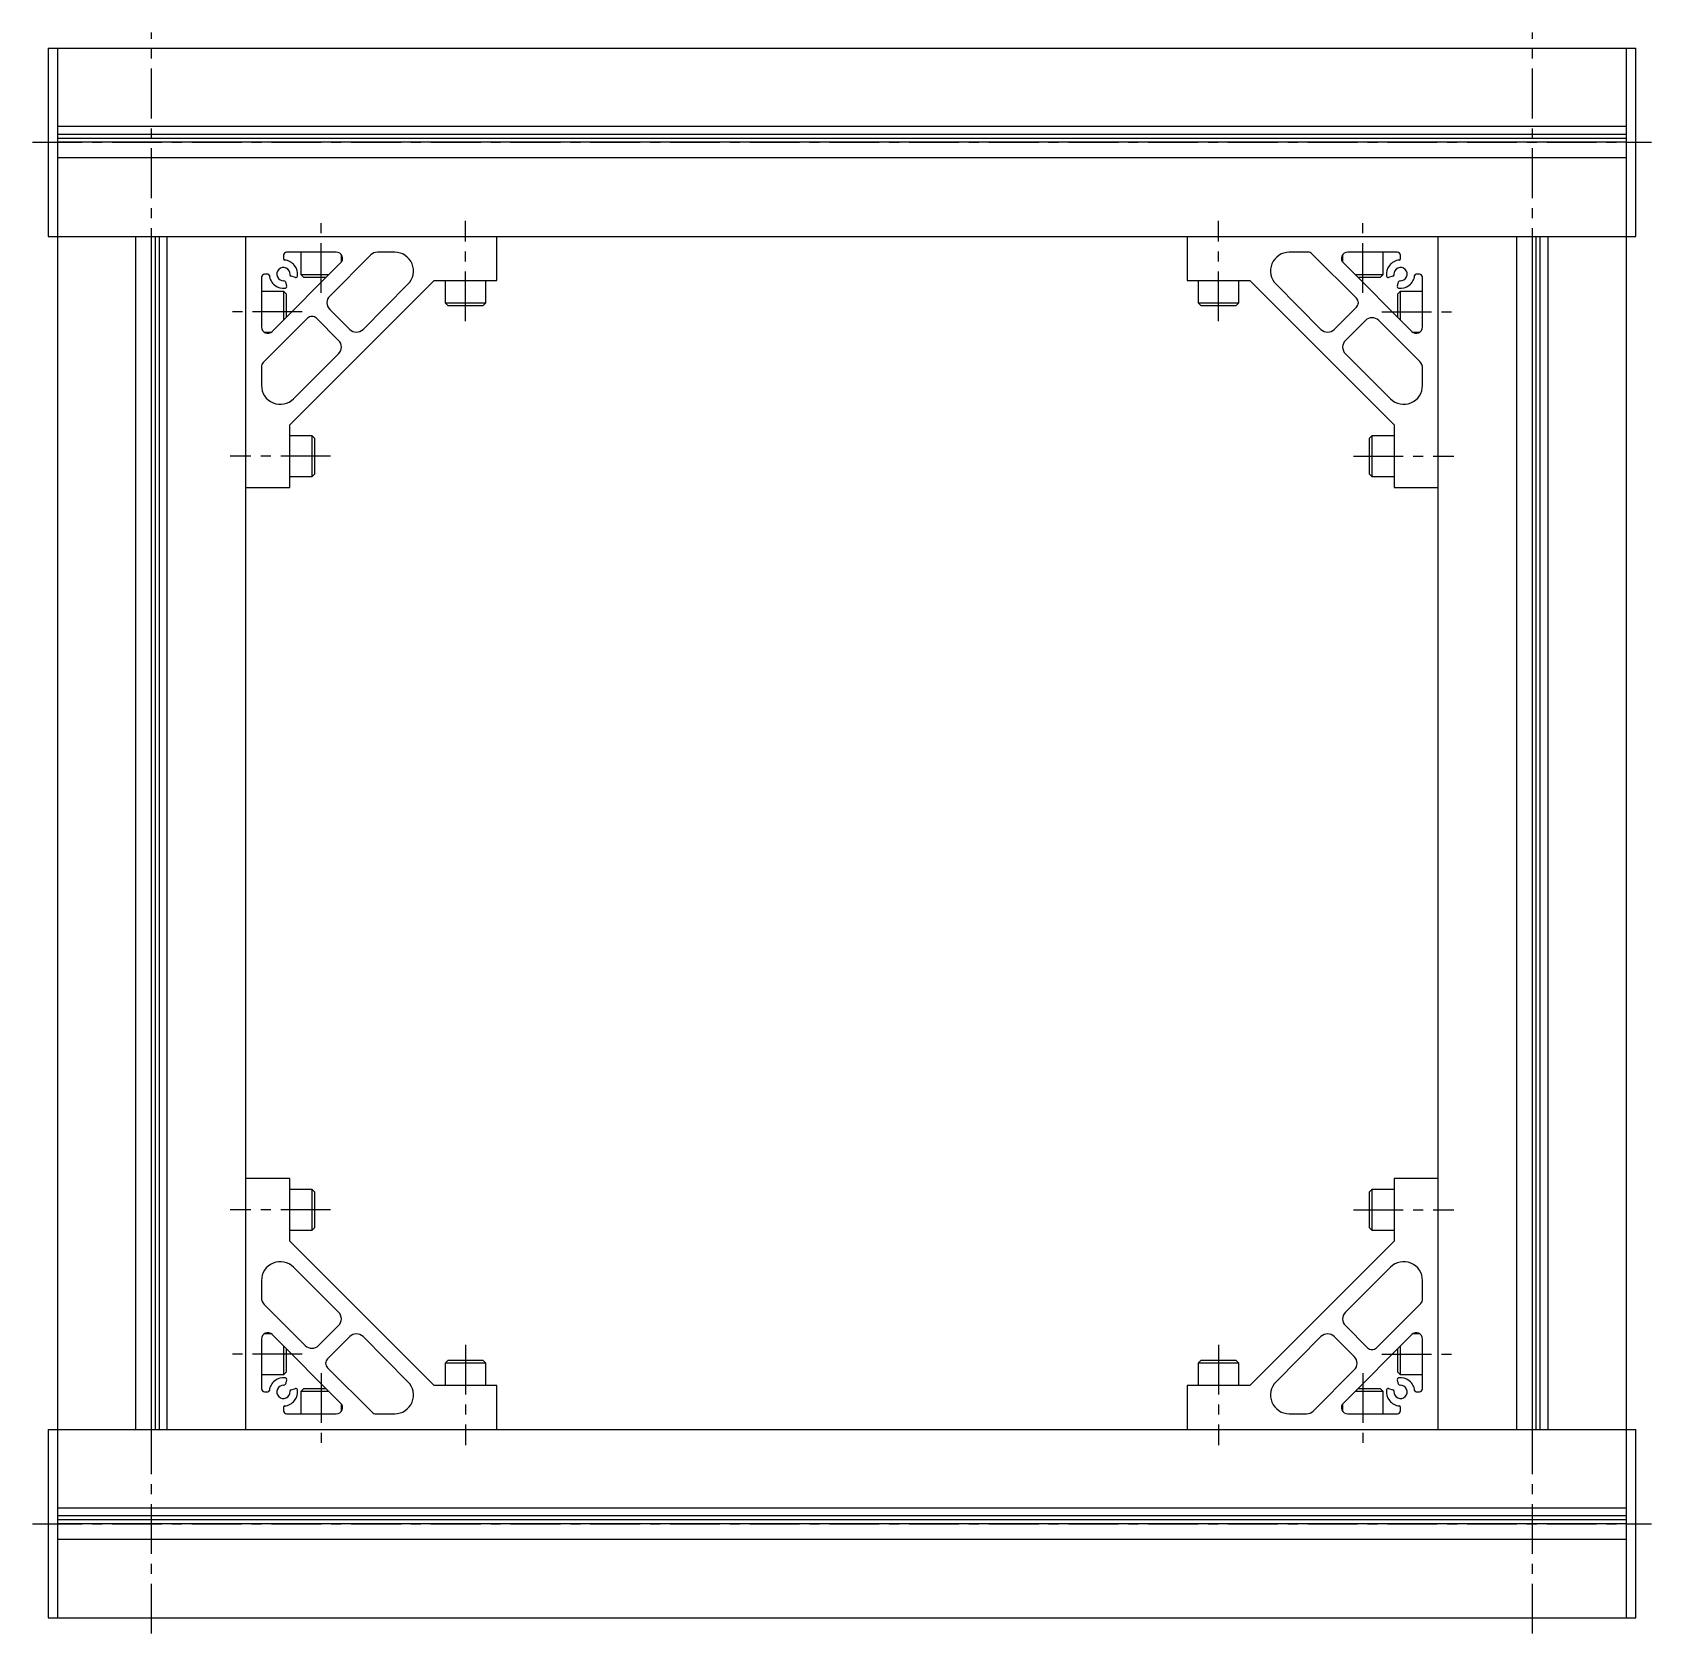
# Model space of a CAD drawing. Extents: x -5 to 1191, y -8 to 1575.
# Drawn here: x -5 to 511, y 1065 to 1575 of the extents above; entities that cross this region are included whole.
import ezdxf

# ---------------------------------------------------------------- set-up
doc = ezdxf.new("R2010")
doc.units = 0
doc.header["$LTSCALE"] = 0.5
doc.linetypes.add('CENTER', pattern=[50.8, 31.75, -6.35, 6.35, -6.35])
doc.layers.add('MSM_CENTER', color=1, linetype='CENTER')
doc.layers.add('MSM_CONTINUOUS', color=7, linetype='CONTINUOUS')

msp = doc.modelspace()

# ---------------------------------------------------------------- linework, layer by layer
at = {"layer": 'MSM_CENTER'}
for p, q in [((33, 1065), (33, 1575)), ((473, 1065), (473, 1575)), ((-5, 1540), (511, 1540)), ((87, 1492), (87, 1515)), ((133, 1483), (133, 1515)), ((373, 1483), (373, 1515)), ((419, 1492), (419, 1515)), ((81, 1486), (58, 1486)), ((425, 1486), (448, 1486)), ((90, 1440), (58, 1440)), ((416, 1440), (448, 1440)), ((90, 1200), (58, 1200)), ((416, 1200), (448, 1200)), ((133, 1157), (133, 1125)), ((373, 1157), (373, 1125)), ((81, 1154), (58, 1154)), ((425, 1154), (448, 1154)), ((87, 1148), (87, 1125)), ((419, 1148), (419, 1125)), ((-5, 1100), (511, 1100))]:
    msp.add_line(p, q, dxfattribs=at)
at = {"layer": 'MSM_CONTINUOUS'}
for p, q in [((0, 1570), (506, 1570)), ((0, 1570), (0, 1510)), ((3, 1570), (3, 1070)), ((503, 1070), (503, 1570)), ((506, 1510), (506, 1570)), ((503, 1545), (3, 1545)), ((503, 1542.5), (3, 1542.5)), ((503, 1541.22), (3, 1541.22)), ((503, 1540), (3, 1540)), ((503, 1535), (3, 1535)), ((0, 1510), (506, 1510)), ((28, 1130), (28, 1510)), ((33, 1130), (33, 1510)), ((34.22, 1130), (34.22, 1510)), ((35.5, 1130), (35.5, 1510)), ((38, 1130), (38, 1510)), ((63, 1130), (63, 1510)), ((143, 1496), (143, 1510)), ((363, 1510), (363, 1496)), ((443, 1130), (443, 1510)), ((468, 1130), (468, 1510)), ((473, 1130), (473, 1510)), ((474.22, 1130), (474.22, 1510)), ((475.5, 1130), (475.5, 1510)), ((478, 1130), (478, 1510)), ((71.41, 1479.76), (93.24, 1501.59)), ((75, 1504), (75, 1502.97)), ((91.82, 1505), (76, 1505)), ((80.5, 1505), (80.5, 1497.87)), ((102.84, 1504.12), (89.75, 1491.03)), ((93.5, 1501.91), (93.5, 1504.09)), ((110.45, 1505), (104.96, 1505)), ((401.45, 1505), (395.55, 1505)), ((416.96, 1490.32), (402.86, 1504.41)), ((412.5, 1504.09), (412.5, 1501.91)), ((412.76, 1501.59), (434.59, 1479.76)), ((430, 1505), (414.18, 1505)), ((425.5, 1497.87), (425.5, 1505)), ((431, 1502.97), (431, 1504)), ((68, 1497), (68, 1481.18)), ((70.03, 1498), (69, 1498)), ((78.83, 1496.97), (77.46, 1497.34)), ((80.5, 1497.87), (81.37, 1497)), ((80.5, 1497.87), (89.52, 1497.87)), ((81.37, 1497), (88.65, 1497)), ((416.48, 1497.87), (425.5, 1497.87)), ((417.35, 1497), (424.63, 1497)), ((424.63, 1497), (425.5, 1497.87)), ((428.54, 1497.34), (427.17, 1496.97)), ((437, 1498), (435.97, 1498)), ((438, 1481.18), (438, 1497)), ((75.13, 1492.5), (68, 1492.5)), ((76, 1491.63), (75.13, 1492.5)), ((75.13, 1483.48), (75.13, 1492.5)), ((75.66, 1495.54), (76.03, 1494.17)), ((76, 1484.35), (76, 1491.63)), ((77, 1449.99), (123.01, 1496)), ((100.36, 1480.42), (114.69, 1494.76)), ((123.01, 1496), (143, 1496)), ((126.5, 1496), (126.5, 1488.87)), ((139.5, 1488.87), (139.5, 1496)), ((363, 1496), (382.99, 1496)), ((366.5, 1496), (366.5, 1488.87)), ((379.5, 1488.87), (379.5, 1496)), ((382.99, 1496), (429, 1449.99)), ((391.31, 1494.76), (405.64, 1480.42)), ((429.97, 1494.17), (430.34, 1495.54)), ((430.87, 1492.5), (430, 1491.63)), ((430, 1491.63), (430, 1484.35)), ((438, 1492.5), (430.87, 1492.5)), ((430.87, 1492.5), (430.87, 1483.48)), ((89.75, 1486.79), (96.11, 1480.42)), ((126.5, 1488.87), (127.37, 1488)), ((126.5, 1488.87), (139.5, 1488.87)), ((127.37, 1488), (138.63, 1488)), ((138.63, 1488), (139.5, 1488.87)), ((366.5, 1488.87), (367.37, 1488)), ((366.5, 1488.87), (379.5, 1488.87)), ((367.37, 1488), (378.63, 1488)), ((378.63, 1488), (379.5, 1488.87)), ((409.89, 1480.42), (416.96, 1487.49)), ((82.68, 1483.96), (68.59, 1469.86)), ((92.58, 1476.89), (85.51, 1483.96)), ((419.79, 1483.25), (413.42, 1476.89)), ((437.12, 1470.16), (424.03, 1483.25)), ((68.91, 1479.5), (71.09, 1479.5)), ((434.91, 1479.5), (437.09, 1479.5)), ((78.24, 1458.31), (92.58, 1472.64)), ((413.42, 1472.64), (427.76, 1458.31)), ((68, 1468.45), (68, 1462.55)), ((438, 1462.55), (438, 1468.04)), ((77, 1430), (77, 1449.99)), ((429, 1449.99), (429, 1430)), ((84.13, 1446.5), (77, 1446.5)), ((85, 1445.63), (84.13, 1446.5)), ((84.13, 1433.5), (84.13, 1446.5)), ((85, 1434.37), (85, 1445.63)), ((421.87, 1446.5), (421, 1445.63)), ((421, 1445.63), (421, 1434.37)), ((429, 1446.5), (421.87, 1446.5)), ((421.87, 1446.5), (421.87, 1433.5)), ((63, 1430), (77, 1430)), ((77, 1433.5), (84.13, 1433.5)), ((84.13, 1433.5), (85, 1434.37)), ((421, 1434.37), (421.87, 1433.5)), ((421.87, 1433.5), (429, 1433.5)), ((429, 1430), (443, 1430)), ((77, 1210), (63, 1210)), ((77, 1190.01), (77, 1210)), ((443, 1210), (429, 1210)), ((429, 1210), (429, 1190.01)), ((84.13, 1206.5), (77, 1206.5)), ((85, 1205.63), (84.13, 1206.5)), ((84.13, 1193.5), (84.13, 1206.5)), ((85, 1194.37), (85, 1205.63)), ((421.87, 1206.5), (421, 1205.63)), ((421, 1205.63), (421, 1194.37)), ((429, 1206.5), (421.87, 1206.5)), ((421.87, 1206.5), (421.87, 1193.5)), ((77, 1193.5), (84.13, 1193.5)), ((84.13, 1193.5), (85, 1194.37)), ((421, 1194.37), (421.87, 1193.5)), ((421.87, 1193.5), (429, 1193.5)), ((123.01, 1144), (77, 1190.01)), ((429, 1190.01), (382.99, 1144)), ((92.58, 1167.36), (78.24, 1181.69)), ((427.76, 1181.69), (413.42, 1167.36)), ((68, 1177.45), (68, 1171.96)), ((438, 1171.55), (438, 1177.45)), ((68.88, 1169.84), (81.97, 1156.75)), ((423.32, 1156.04), (437.41, 1170.14)), ((86.21, 1156.75), (92.58, 1163.11)), ((413.42, 1163.11), (420.49, 1156.04)), ((68, 1158.82), (68, 1143)), ((71.09, 1160.5), (68.91, 1160.5)), ((93.24, 1138.41), (71.41, 1160.24)), ((75.13, 1147.5), (75.13, 1156.52)), ((96.11, 1159.58), (89.04, 1152.51)), ((114.69, 1145.24), (100.36, 1159.58)), ((405.64, 1159.58), (391.31, 1145.24)), ((416.25, 1153.21), (409.89, 1159.58)), ((434.59, 1160.24), (412.76, 1138.41)), ((430.87, 1156.52), (430.87, 1147.5)), ((437.09, 1160.5), (434.91, 1160.5)), ((438, 1143), (438, 1158.82)), ((76, 1148.37), (76, 1155.65)), ((127.37, 1152), (126.5, 1151.13)), ((126.5, 1151.13), (126.5, 1144)), ((139.5, 1151.13), (126.5, 1151.13)), ((138.63, 1152), (127.37, 1152)), ((139.5, 1151.13), (138.63, 1152)), ((139.5, 1144), (139.5, 1151.13)), ((367.37, 1152), (366.5, 1151.13)), ((366.5, 1151.13), (366.5, 1144)), ((379.5, 1151.13), (366.5, 1151.13)), ((378.63, 1152), (367.37, 1152)), ((379.5, 1151.13), (378.63, 1152)), ((379.5, 1144), (379.5, 1151.13)), ((430, 1155.65), (430, 1148.37)), ((68, 1147.5), (75.13, 1147.5)), ((75.13, 1147.5), (76, 1148.37)), ((76.03, 1145.83), (75.66, 1144.46)), ((89.04, 1149.68), (103.14, 1135.59)), ((403.16, 1135.88), (416.25, 1148.97)), ((430.34, 1144.46), (429.97, 1145.83)), ((430, 1148.37), (430.87, 1147.5)), ((430.87, 1147.5), (438, 1147.5)), ((69, 1142), (70.03, 1142)), ((77.46, 1142.66), (78.83, 1143.03)), ((81.37, 1143), (80.5, 1142.13)), ((80.5, 1142.13), (80.5, 1135)), ((89.52, 1142.13), (80.5, 1142.13)), ((88.65, 1143), (81.37, 1143)), ((143, 1144), (123.01, 1144)), ((143, 1130), (143, 1144)), ((363, 1144), (363, 1130)), ((382.99, 1144), (363, 1144)), ((425.5, 1142.13), (416.48, 1142.13)), ((424.63, 1143), (417.35, 1143)), ((425.5, 1142.13), (424.63, 1143)), ((425.5, 1135), (425.5, 1142.13)), ((427.17, 1143.03), (428.54, 1142.66)), ((435.97, 1142), (437, 1142)), ((75, 1137.03), (75, 1136)), ((93.5, 1135.91), (93.5, 1138.09)), ((412.5, 1138.09), (412.5, 1135.91)), ((431, 1136), (431, 1137.03)), ((76, 1135), (91.82, 1135)), ((104.55, 1135), (110.45, 1135)), ((395.55, 1135), (401.04, 1135)), ((414.18, 1135), (430, 1135)), ((0, 1130), (506, 1130)), ((0, 1130), (0, 1070)), ((506, 1070), (506, 1130)), ((503, 1105), (3, 1105)), ((503, 1102.5), (3, 1102.5)), ((503, 1101.22), (3, 1101.22)), ((503, 1100), (3, 1100)), ((503, 1095), (3, 1095)), ((0, 1070), (506, 1070))]:
    msp.add_line(p, q, dxfattribs=at)
for centre, radius, start, end in [((76, 1504), 1, 90, 180), ((75.5, 1502.97), 0.5, 180, 264.2608), ((75, 1498), 4.5, 352.181, 84.2608), ((91.82, 1503), 2, 315, 90), ((104.96, 1502), 3, 90, 135), ((110.45, 1499), 6, 315, 90), ((395.55, 1499), 6, 90, 225), ((401.45, 1503), 2, 45, 90), ((414.18, 1503), 2, 90, 225), ((431, 1498), 4.5, 95.7392, 187.8202), ((430, 1504), 1, 0, 90), ((430.5, 1502.97), 0.5, 275.7392, 0), ((69, 1497), 1, 90, 180), ((70.03, 1497.5), 0.5, 5.7392, 90), ((75, 1498), 4.5, 185.7392, 277.8202), ((75, 1498), 2.1, 356.087, 273.9131), ((77.59, 1497.82), 0.5, 176.0869, 255.0017), ((78.96, 1497.46), 0.5, 255.0017, 352.181), ((427.04, 1497.46), 0.5, 187.8202, 285.0017), ((428.41, 1497.82), 0.5, 285.0017, 3.9131), ((431, 1498), 2.1, 266.087, 183.9131), ((431, 1498), 4.5, 262.181, 354.2608), ((435.97, 1497.5), 0.5, 90, 174.2608), ((437, 1497), 1, 0, 90), ((75.18, 1495.41), 0.5, 15.0017, 93.9131), ((75.54, 1494.04), 0.5, 277.8202, 15.0017), ((430.46, 1494.04), 0.5, 165.0017, 262.181), ((430.82, 1495.41), 0.5, 86.0869, 165.0017), ((91.87, 1488.91), 3, 135, 224.9997), ((415.54, 1488.91), 2, 314.9997, 45), ((70, 1481.18), 2, 180, 315), ((84.09, 1482.54), 2, 44.9997, 135), ((421.91, 1481.13), 3, 45, 134.9997), ((436, 1481.18), 2, 225, 0), ((90.46, 1474.76), 3, 315, 44.9997), ((98.24, 1482.54), 3, 224.9997, 315), ((407.76, 1482.54), 3, 225, 314.9997), ((415.54, 1474.76), 3, 134.9997, 225), ((70, 1468.45), 2, 135, 180), ((435, 1468.04), 3, 0, 45), ((74, 1462.55), 6, 180, 315), ((432, 1462.55), 6, 225, 0), ((74, 1177.45), 6, 45, 180), ((432, 1177.45), 6, 360, 135), ((71, 1171.96), 3, 180, 225), ((436, 1171.55), 2, 315, 0), ((90.46, 1165.24), 3, 314.9997, 45), ((415.54, 1165.24), 3, 135, 224.9997), ((70, 1158.82), 2, 45, 180), ((84.09, 1158.87), 3, 225, 314.9997), ((98.24, 1157.46), 3, 45, 134.9997), ((407.76, 1157.46), 3, 44.9997, 135), ((421.91, 1157.46), 2, 224.9997, 315), ((436, 1158.82), 2, 0, 135), ((90.46, 1151.09), 2, 134.9997, 225), ((414.13, 1151.09), 3, 315, 44.9997), ((75, 1142), 4.5, 82.181, 174.2608), ((75.54, 1145.96), 0.5, 345.0017, 82.181), ((430.46, 1145.96), 0.5, 97.8202, 195.0017), ((431, 1142), 4.5, 5.7392, 97.8202), ((69, 1143), 1, 180, 270), ((70.03, 1142.5), 0.5, 270, 354.2608), ((75, 1142), 2.1, 86.087, 3.9131), ((75.18, 1144.59), 0.5, 266.0869, 345.0017), ((75, 1142), 4.5, 275.7392, 7.8202), ((77.59, 1142.18), 0.5, 105.0017, 183.9131), ((78.96, 1142.54), 0.5, 7.8202, 105.0017), ((110.45, 1141), 6, 270, 45), ((395.55, 1141), 6, 135, 270), ((431, 1142), 4.5, 172.181, 264.2608), ((427.04, 1142.54), 0.5, 75.0017, 172.181), ((428.41, 1142.18), 0.5, 356.0869, 75.0017), ((431, 1142), 2.1, 176.087, 93.9131), ((430.82, 1144.59), 0.5, 195.0017, 273.9131), ((435.97, 1142.5), 0.5, 185.7392, 270), ((437, 1143), 1, 270, 0), ((75.5, 1137.03), 0.5, 95.7392, 180), ((76, 1136), 1, 180, 270), ((91.82, 1137), 2, 270, 45), ((104.55, 1137), 2, 225, 270), ((401.04, 1138), 3, 270, 315), ((414.18, 1137), 2, 135, 270), ((430, 1136), 1, 270, 0), ((430.5, 1137.03), 0.5, 0, 84.2608)]:
    msp.add_arc(centre, radius, start, end, dxfattribs=at)

doc.saveas('drawing.dxf')
